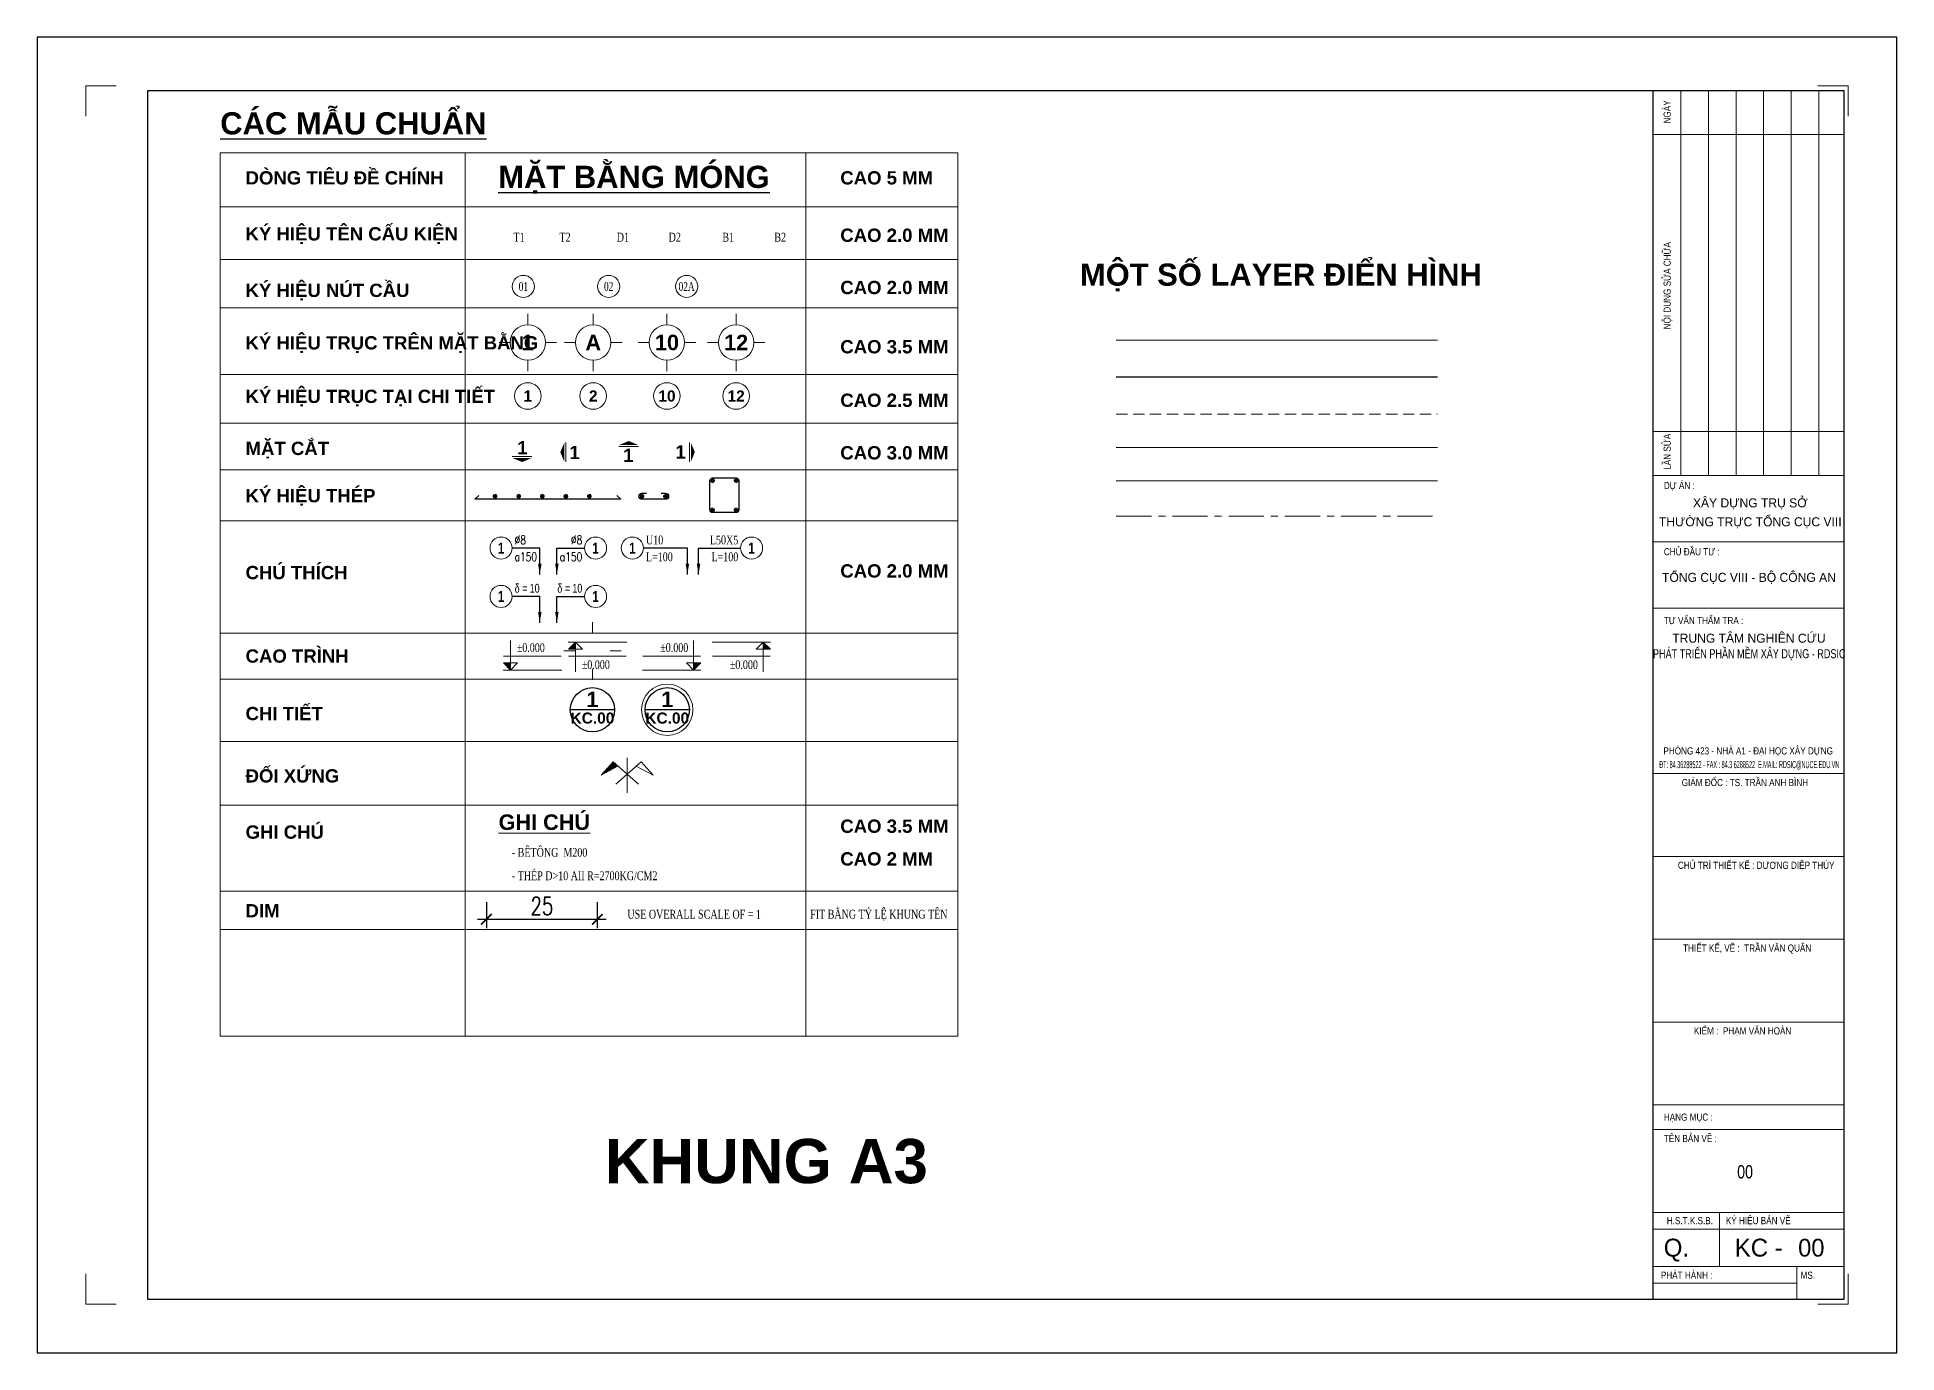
# Model space of a CAD drawing. Header units: millimetres. Extents: x 23 to 2197, y 15 to 1500.
# Drawn here: x 343.1 to 763.1, y 312.2 to 609.2 of the extents above; entities that cross this region are included whole.
import ezdxf
from ezdxf.enums import TextEntityAlignment as Align

# ---------------------------------------------------------------- set-up
doc = ezdxf.new("R2010")
doc.units = ezdxf.units.MM
doc.header["$MEASUREMENT"] = 0
doc.linetypes.add('CENTER', pattern=[50.8, 31.75, -6.35, 6.35, -6.35])
doc.linetypes.add('HIDDEN', pattern=[9.525, 6.35, -3.175])
doc.layers.get('0').update_dxf_attribs({"lineweight": 20})
for name, color, linetype, lineweight in [('Dim', 8, 'Continuous', 15), ('nét khuất1', 4, 'HIDDEN', 15), ('nét mảnh', 9, 'Continuous', 13), ('nét thấy', 161, 'Continuous', 20), ('nét thấy 2', 7, 'Continuous', 20), ('nét đậm', 50, 'Continuous', 30), ('text nhỏ', 3, 'Continuous', 18), ('Truc', 230, 'CENTER', 9)]:
    doc.layers.add(name, color=color, linetype=linetype, lineweight=lineweight)
doc.styles.add('.VnAvantH', font='')
doc.styles.add('.VnHelvetlnsH', font='')
doc.styles.add('avanh', font='', dxfattribs={"width": 0.7})
doc.styles.add('romans.shx', font='romans.shx', dxfattribs={"width": 0.75, "bigfont": 'vns.shx'})
doc.styles.add('Symbol', font='Symbol.ttf', dxfattribs={"width": 0.75})
doc.styles.add('vntimeh.shx', font='vntimeh.shx', dxfattribs={"width": 0.75})
doc.styles.get('.VnAvantH').set_extended_font_data('.VnAvantH')
doc.styles.get('.VnHelvetlnsH').set_extended_font_data('.VnHelvetInsH', bold=True)
doc.styles.get('avanh').set_extended_font_data('.VnAvantH')
doc.dimstyles.new('RDSIC', dxfattribs={"dimscale": 2, "dimtxt": 2, "dimasz": 1.2, "dimexe": 1, "dimexo": 0, "dimgap": 0.5, "dimtad": 1, "dimdec": 0, "dimzin": 0, "dimdsep": 46, "dimtxsty": 'romans.shx', "dimblk": 'ARCHTICK', "dimcen": 0.09, "dimdle": 1, "dimclrd": 8, "dimclre": 8, "dimclrt": 3, "dimadec": 0, "dimazin": 0, "dimtfac": 1, "dimtdec": 0, "dimtmove": 0, "dimatfit": 3, "dimfxl": 1, "dimtolj": 1, "dimtzin": 0, "dimarcsym": 0})

msp = doc.modelspace()

# ---------------------------------------------------------------- texts
at = {"color": 7, "lineweight": -2, "style": '.VnHelvetlnsH'}
for s, height, p in [('%%uc¸c mÉu chuÈn', 5, (384.42, 587.27)), ('dßng tiªu ®Ò chÝnh', 3, (390.14, 575.97)), ('cao 5 mm', 3, (524.46, 575.97)), ('ký hiÖu tªn cÊu kiÖn', 3, (390.14, 563.33)), ('cao 2.0 mm', 3, (524.46, 563.01)), ('ký hiÖu nót cÇu', 3, (390.14, 550.57)), ('cao 2.0 mm', 3, (524.46, 551.21)), ('ký hiÖu trôc trªn mÆt b»ng', 3, (390.14, 538.72)), ('cao 3.5 mm', 3, (524.46, 537.84)), ('ký hiÖu trôc t¹i chi tiÕt', 3, (390.14, 526.64)), ('cao 2.5 mm', 3, (524.46, 525.76)), ('mÆt c¾t', 3, (390.14, 514.89)), ('cao 3.0 mm', 3, (524.46, 513.9)), ('ký hiÖu thÐp', 3, (390.14, 504.22)), ('chó thÝch', 3, (390.14, 486.86)), ('cao 2.0 mm', 3, (524.46, 487.23)), ('cao tr×nh', 3, (390.14, 468.01)), ('chi tiÕt', 3, (390.14, 455.03)), ('®èi xøng', 3, (390.14, 440.96)), ('cao 3.5 mm', 3, (524.46, 429.6)), ('ghi chó', 3, (390.14, 428.27)), ('cao 2 mm', 3, (524.46, 422.22)), ('dim', 3, (390.14, 410.51))]:
    msp.add_text(s, height=height, dxfattribs=at).set_placement(p)
for s, p in [('%%UmÆt b»ng mãng', (477.87, 577.69)), ('mét sè layer ®iÓn h×nh', (623.97, 555.61))]:
    msp.add_text(s, height=5, dxfattribs=at).set_placement(p, align=Align.MIDDLE_CENTER)
at = {"color": 3, "style": 'vntimeh.shx'}
for s, width, p in [('t1 ', 0.75, (452.2, 564.07)), ('t2', 0.75, (462.3, 564.07)), ('d1', 0.75, (475.35, 564.07)), ('d2', 0.75, (487.08, 564.07)), ('b1', 0.75, (499.15, 564.07)), ('b2', 0.75, (510.89, 564.07)), ('01', 0.7, (452.88, 552.95)), ('02', 0.7, (472.15, 552.95)), ('02a', 0.7, (489.76, 552.95))]:
    msp.add_text(s, height=2, dxfattribs=dict(at, width=width)).set_placement(p, align=Align.MIDDLE_CENTER)
at = {"color": 3, "style": '.VnHelvetlnsH'}
for s, p in [('1', (453.88, 540.3)), ('A', (468.66, 540.3))]:
    msp.add_text(s, height=3.5, dxfattribs=at).set_placement(p, align=Align.MIDDLE_CENTER)
at = {"color": 0, "style": '.VnHelvetlnsH'}
for s, height, p in [('10', 3.5, (485.31, 540.3)), ('12', 3.5, (500.94, 540.3)), ('1', 2.5, (453.88, 528.22)), ('2', 2.5, (468.66, 528.22)), ('10', 2.5, (485.31, 528.22)), ('12', 2.5, (500.94, 528.22))]:
    msp.add_text(s, height=height, dxfattribs=at).set_placement(p, align=Align.MIDDLE_CENTER)
msp.add_text('%%ughi chó', height=3.5, dxfattribs=at).set_placement((457.61, 432.49), align=Align.MIDDLE)
at = {"color": 3, "style": 'vntimeh.shx', "width": 0.75}
for s, p in [('- bªt«ng  m200', (450.28, 424.19)), ('- thÐp d>10 aii r=2700KG/CM2', (450.28, 418.91)), ('use overall scale of = 1', (476.37, 410.23)), ('fit b»ng tû lÖ khung tªn', (517.65, 410.23))]:
    msp.add_text(s, height=2, dxfattribs=at).set_placement(p)
at = {"color": 7, "style": '.VnHelvetlnsH'}
msp.add_text('khung a3', height=10, dxfattribs=at).set_placement((544.25, 350.5), align=Align.RIGHT)
at = {"style": '.VnAvantH', "width": 0.8}
msp.add_text('00', height=3, dxfattribs=at).set_placement((728.81, 353.08), align=Align.MIDDLE_CENTER)
at = {"style": '.VnAvantH'}
msp.add_text('00', height=4, dxfattribs=at).set_placement((743.77, 335.94), align=Align.MIDDLE)

# ---------------------------------------------------------------- blocks, each defined once
blk = doc.blocks.new('thep')
at = {"layer": 'nét đậm'}
for p, q in [((-0.5, 0), (0.5, 0)), ((-0.35, 0.35), (0.35, -0.35)), ((0.35, 0.35), (-0.35, -0.35)), ((0, 0.5), (0, -0.5))]:
    blk.add_line(p, q, dxfattribs=at)
at = {"layer": 'nét đậm', "const_width": 0.0833}
blk.add_lwpolyline([(-0.5, 0, 1), (0.5, 0, 1), (-0.5, 0, 1)], format="xyb", dxfattribs=at)
blk = doc.blocks.new('ct')
blk.add_hatch(color=256).paths.add_polyline_path([(0, 0), (-1.61, 1.6), (0, 1.6)])
at = {"ltscale": 50}
h = blk.add_hatch(dxfattribs=at)
h.set_pattern_fill('ANSI31', color=8, scale=1.406251, style=0)
h.set_pattern_definition([(45, (0, 5e-12), (-3.157, 3.157), [])])
h.paths.add_polyline_path([(0, 1.6), (0, 0), (1.61, 1.6)])
at = {"color": 8, "ltscale": 50}
for p, q in [((11.56, 0), (-1.64, 0)), ((-1.59, 3.14), (11.47, 3.14))]:
    blk.add_line(p, q, dxfattribs=at)
for points in [[(0, 6.69), (0, 0)], [(0, 0), (-1.61, 1.6), (0, 1.6)], [(0, 0), (1.61, 1.6), (0, 1.6)]]:
    blk.add_lwpolyline(points, dxfattribs=at)
at = {"color": 3, "style": 'vntimeh.shx', "width": 0.75}
blk.add_attdef('CT', (1.41, 4.07), '', height=2, dxfattribs=at)
blk = doc.blocks.new('mc')
at = {"color": 1, "ltscale": 2}
blk.add_line((2.21, 1.22), (-2.21, 1.22), dxfattribs=at)
blk.add_lwpolyline([(0, 0, 0, 4.29, 0), (0, 0.89, 2.5, 2.5, 0)], format="xyseb", dxfattribs=at)
at = {"style": '.VnHelvetlnsH'}
blk.add_attdef('1', text='', height=3, dxfattribs=at).set_placement((0.07, 3.22), align=Align.MIDDLE_CENTER)
blk = doc.blocks.new("ghichu'")
at = {"color": 8}
blk.add_circle((2.5, 0), 2.5, dxfattribs=at)
at = {"color": 3, "style": 'romans.shx', "width": 0.75}
for tag, p in [('DK', (-0.5, 0.85)), ('KC', (-0.5, -2.97))]:
    blk.add_attdef(tag, text='', height=2, dxfattribs=at).set_placement(p, align=Align.RIGHT)
at = {"color": 7, "style": '.VnHelvetlnsH', "width": 0.75}
blk.add_attdef('SH', text='', height=2.5, dxfattribs=at).set_placement((2.5, 0), align=Align.MIDDLE)
blk = doc.blocks.new('ghichu')
at = {"color": 8}
blk.add_circle((-2.5, 0), 2.5, dxfattribs=at)
at = {"color": 7, "style": '.VnHelvetlnsH', "width": 0.75}
blk.add_attdef('SH', text='', height=2.5, dxfattribs=at).set_placement((-2.5, 0), align=Align.MIDDLE)
at = {"color": 3, "style": 'romans.shx', "width": 0.75}
for tag, p in [('DK', (0.56, 0.85)), ('KC', (0.56, -2.97))]:
    blk.add_attdef(tag, p, '', height=2, dxfattribs=at)
blk = doc.blocks.new('_ArchTick')
at = {"layer": 'Dim', "color": 0, "const_width": 0.15}
blk.add_lwpolyline([(-0.5, -0.5), (0.5, 0.5)], dxfattribs=at)
blk = doc.blocks.new('ct1')
at = {"layer": 'nét đậm'}
blk.add_line((5, 0), (-5, 0), dxfattribs=at)
blk.add_circle((0, 0), 5, dxfattribs=at)
at = {"color": 0, "style": '.VnHelvetlnsH'}
for tag, height, p in [('TEN', 3.5, (0, 2.34)), ('KC', 2.5, (0, -1.87))]:
    blk.add_attdef(tag, text='', height=height, dxfattribs=at).set_placement(p, align=Align.MIDDLE_CENTER)
blk = doc.blocks.new('*D14')
at = {"layer": 'Defpoints', "color": 0, "transparency": 16777216}
for p in [(444.55, 413.92), (469.58, 413.92), (469.58, 410.08)]:
    blk.add_point(p, dxfattribs=at)
at = {"layer": 'Dim', "color": 8, "lineweight": -2, "transparency": 16777216}
for p, q in [((444.55, 413.92), (444.55, 408.08)), ((469.58, 413.92), (469.58, 408.08)), ((442.55, 410.08), (471.58, 410.08))]:
    blk.add_line(p, q, dxfattribs=at)
at = {"layer": 'Dim', "color": 8, "lineweight": -2, "transparency": 16777216, "xscale": 2.4, "yscale": 2.4, "zscale": 2.4, "rotation": 180}
blk.add_blockref('_ArchTick', (444.55, 410.08), dxfattribs=at)
at = {"layer": 'Dim', "color": 8, "lineweight": -2, "transparency": 16777216, "xscale": 2.4, "yscale": 2.4, "zscale": 2.4}
blk.add_blockref('_ArchTick', (469.58, 410.08), dxfattribs=at)
at = {"layer": 'Dim', "color": 3, "transparency": 16777216, "insert": (457.07, 413.08), "char_height": 4, "attachment_point": 5, "style": 'romans.shx'}
blk.add_mtext('\\A1;25', dxfattribs=at)
blk = doc.blocks.new('A3')
at = {"ltscale": 3}
for p, q in [((365, 198.03), (408, 198.03)), ((365, 183.08), (408, 183.08)), ((365, 168.13), (408, 168.13)), ((365, 130.75), (408, 130.75)), ((365, 112.06), (408, 112.06)), ((365, 93.37), (408, 93.37)), ((365, 74.68), (408, 74.68)), ((365, 55.99), (408, 55.99)), ((365, 50.38), (408, 50.38)), ((365, 31.69), (408, 31.69)), ((379.95, 31.69), (379.95, 19.48)), ((365, 27.95), (408, 27.95)), ((365, 19.48), (408, 19.48)), ((397.4, 19.48), (397.4, 12)), ((365, 15.74), (397.4, 15.74))]:
    blk.add_line(p, q, dxfattribs=at)
at = {"layer": 'Defpoints', "lineweight": -3}
blk.add_lwpolyline([(0, 0), (420, 0), (420, 297), (0, 297)], close=True, dxfattribs=at)
at = {"layer": 'Defpoints', "lineweight": -2}
for points in [[(17.81, 286), (11, 286), (11, 279.19)], [(402.19, 286), (409, 286), (409, 279.19)], [(17.81, 11), (11, 11), (11, 17.81)], [(402.19, 11), (409, 11), (409, 17.81)]]:
    blk.add_lwpolyline(points, dxfattribs=at)
at = {"layer": 'nét mảnh', "ltscale": 3}
for p, q in [((371.23, 198.03), (371.23, 285)), ((377.46, 198.03), (377.46, 285)), ((383.69, 198.03), (383.69, 285)), ((389.92, 198.03), (389.92, 285)), ((396.15, 198.03), (396.15, 285)), ((402.38, 198.03), (402.38, 285)), ((365, 275.03), (408, 275.03)), ((365, 208), (408, 208))]:
    blk.add_line(p, q, dxfattribs=at)
at = {"layer": 'nét đậm'}
blk.add_line((365, 12), (365, 285), dxfattribs=at)
blk.add_lwpolyline([(25, 285), (408, 285), (408, 12), (25, 12)], close=True, dxfattribs=at)
at = {"ltscale": 3, "style": 'avanh', "width": 0.85}
for s, height, p in [('NGµY', 1.62, (368.94, 277.53)), ('NéI DUNG SöA CH÷A', 1.6198, (368.94, 231.04)), ('lÇn söa', 1.62, (368.94, 199.36))]:
    blk.add_text(s, height=height, rotation=90, dxfattribs=at).set_placement(p)
for s, height, p in [('Dù ¸N :', 1.62, (367.38, 194.99)), ('CHñ §ÇU T¦ :', 1.6198, (367.38, 180.04)), ('Phßng 423 - nhµ a1 - ®¹i häc x©y dùng', 1.6198, (367.29, 135.08)), ('H¹NG MôC :', 1.62, (367.38, 52.4))]:
    blk.add_text(s, height=height, dxfattribs=at).set_placement(p)
at = {"ltscale": 3, "style": 'avanh'}
for s, p in [('x©y dùng trô së', (386.9, 190.86)), ('th\xadêng trùc tæng côc Viii', (386.9, 186.59)), ('Tæng côc viii - Bé c«ng an', (386.61, 174.04)), ('trung t©m nghiªn cøu', (386.61, 160.31))]:
    blk.add_text(s, height=2.0409, dxfattribs=at).set_placement(p, align=Align.CENTER)
at = {"ltscale": 3, "style": 'avanh', "width": 0.75}
blk.add_text('ph¸t triÓn phÇn mÒm x©y dùng - RDSic', height=2.0409, dxfattribs=at).set_placement((386.67, 156.81), align=Align.CENTER)
at = {"ltscale": 3, "style": 'avanh', "width": 0.466382}
blk.add_text('§T: 84.36288522 - FAX : 84.3 6288522  E.mail: rdsic@nuce.edu.vn', height=1.6198, dxfattribs=at).set_placement((366.35, 131.99), (407, 131.99), align=Align.FIT)
at = {"ltscale": 3, "style": 'avanh'}
for s, p in [('Q.', (367.36, 21.72)), ('Kc - ', (383.4, 21.72))]:
    blk.add_text(s, height=4.049, dxfattribs=at).set_placement(p)
at = {"layer": 'text nhỏ', "ltscale": 3, "style": 'avanh', "width": 0.85}
for s, height, p in [('T¦ VÊN ThÈm tra :', 1.6198, (367.38, 164.51)), ('GI¸M §èC : TS. trÇn anh b×nh', 1.6198, (371.42, 127.94)), ('CHñ TR× thiÕt kÕ : d\xad¬ng diÖp thóy', 1.6198, (370.55, 109.25)), ('THIÕT KÕ, VÏ :  TrÇn v¨n qu©n', 1.6198, (371.72, 90.56)), ('KIÓM :  ph¹m v¨n hoµn', 1.6198, (374.18, 71.87)), ('T£N B¶N VÏ :', 1.6198, (367.38, 47.57)), ('H.S.T.K.S.B.', 1.6198, (368.04, 29.03)), ('Ký HIÖU B¶N VÏ', 1.6198, (381.39, 29.03)), ('PH¸T HµNH :', 1.6198, (366.71, 16.71)), ('MS.', 1.62, (398.27, 16.71))]:
    blk.add_text(s, height=height, dxfattribs=at).set_placement(p)
blk = doc.blocks.new('dx')
blk.add_hatch(color=8).paths.add_polyline_path([(-2.07, 6.07), (-3.16, 7.04), (-5.85, 3.99)])
at = {"color": 8}
for p, q in [((-3.16, 7.04), (-5.85, 3.99)), ((-5.85, 3.99), (-2.07, 6.07)), ((2.58, 1.96), (-3.16, 7.04)), ((-2.58, 1.96), (3.16, 7.04)), ((0, 0), (0, 7.95)), ((5.85, 3.99), (2.07, 6.07)), ((3.16, 7.04), (5.85, 3.99))]:
    blk.add_line(p, q, dxfattribs=at)
blk = doc.blocks.new('ct2')
at = {"layer": 'nét mảnh'}
blk.add_circle((0, 0), 5.8, dxfattribs=at)
at = {"layer": 'nét đậm'}
blk.add_line((5, 0), (-5, 0), dxfattribs=at)
blk.add_circle((0, 0), 5, dxfattribs=at)
at = {"color": 0, "style": '.VnHelvetlnsH'}
for tag, height, p in [('TEN', 3.5, (0, 2.34)), ('KC', 2.5, (0, -1.87))]:
    blk.add_attdef(tag, text='', height=height, dxfattribs=at).set_placement(p, align=Align.MIDDLE_CENTER)
blk = doc.blocks.new('tr')
at = {"layer": 'nét mảnh'}
for p, q in [((468.66, 544.3), (468.66, 546.8)), ((464.66, 540.3), (462.16, 540.3)), ((472.66, 540.3), (475.16, 540.3)), ((468.66, 536.3), (468.66, 533.8))]:
    blk.add_line(p, q, dxfattribs=at)
blk.add_circle((468.66, 540.3), 4, dxfattribs=at)

# ---------------------------------------------------------------- dimensions: what is measured, and where the dimension line sits
at = {"layer": 'Dim'}
dim = msp.add_linear_dim(base=(469.58, 410.08), p1=(444.55, 413.92), p2=(469.58, 413.92), dimstyle='RDSIC', dxfattribs=at)
dim.commit()
dim.dimension.update_dxf_attribs({"geometry": '*D14', "text_midpoint": (457.07, 413.08)})

# ---------------------------------------------------------------- linework, layer by layer
for p, q in [((384.42, 583.13), (551.04, 583.13)), ((384.42, 383.71), (384.42, 583.13)), ((439.77, 583.13), (439.77, 383.71)), ((516.67, 583.13), (516.67, 383.71)), ((551.04, 583.13), (551.04, 383.71)), ((384.42, 570.94), (551.04, 570.94)), ((384.42, 559.04), (551.04, 559.04)), ((384.42, 548.11), (551.04, 548.11)), ((384.42, 533.06), (551.04, 533.06)), ((384.42, 522.08), (551.04, 522.08)), ((384.42, 511.52), (551.04, 511.52)), ((384.42, 500.06), (551.04, 500.06)), ((384.42, 474.66), (551.04, 474.66)), ((384.42, 464.32), (551.04, 464.32)), ((384.42, 450.25), (551.04, 450.25)), ((384.42, 435.87), (551.04, 435.87)), ((384.42, 416.45), (551.04, 416.45)), ((384.42, 407.76), (551.04, 407.76)), ((551.04, 383.71), (384.42, 383.71))]:
    msp.add_line(p, q)
at = {"layer": 'nét khuất1', "ltscale": 0.4}
msp.add_line((586.78, 524.08), (659.35, 524.08), dxfattribs=at)
at = {"layer": 'nét mảnh'}
for p, q in [((485.31, 544.3), (485.31, 546.8)), ((500.94, 544.3), (500.94, 546.8)), ((481.31, 540.3), (478.81, 540.3)), ((489.31, 540.3), (491.81, 540.3)), ((496.94, 540.3), (494.44, 540.3)), ((504.94, 540.3), (507.44, 540.3)), ((485.31, 536.3), (485.31, 533.8)), ((500.94, 536.3), (500.94, 533.8)), ((586.78, 516.58), (659.35, 516.58)), ((468.5, 474.65), (468.5, 477.15)), ((464.5, 470.65), (462, 470.65)), ((472.5, 470.65), (475, 470.65)), ((468.5, 466.65), (468.5, 464.15))]:
    msp.add_line(p, q, dxfattribs=at)
for centre, radius in [((452.88, 552.95), 2.5), ((472.15, 552.95), 2.5), ((489.76, 552.95), 2.5), ((485.31, 540.3), 4), ((500.94, 540.3), 4), ((453.88, 528.22), 3), ((468.66, 528.22), 3), ((485.31, 528.22), 3), ((500.94, 528.22), 3)]:
    msp.add_circle(centre, radius, dxfattribs=at)
at = {"layer": 'nét thấy'}
msp.add_line((586.78, 509.06), (659.35, 509.06), dxfattribs=at)
at = {"layer": 'nét thấy 2'}
msp.add_line((586.78, 540.85), (659.35, 540.85), dxfattribs=at)
at = {"layer": 'nét đậm'}
msp.add_line((586.78, 532.55), (659.35, 532.55), dxfattribs=at)
msp.add_lwpolyline([(495.61, 509.72), (500.94, 509.72, -0.414214), (501.54, 509.12), (501.54, 502.49, -0.414214), (500.94, 501.89), (495.61, 501.89, -0.414214), (495.01, 502.49), (495.01, 509.12, -0.414214)], format="xyb", close=True, dxfattribs=at)
at = {"layer": 'nét đậm', "ltscale": 5}
msp.add_lwpolyline([(474.02, 505.74), (474.87, 504.89), (441.95, 504.89), (442.8, 505.74)], dxfattribs=at)
msp.add_lwpolyline([(483.99, 506.29), (484.99, 506.29, -1), (484.99, 504.89), (479.66, 504.89, -1), (479.66, 506.29), (480.66, 506.29)], format="xyb", dxfattribs=at)
at = {"layer": 'Truc', "ltscale": 0.25}
msp.add_line((586.78, 501.06), (659.35, 501.06), dxfattribs=at)

# ---------------------------------------------------------------- block references
for name, p in [('A3', (343.08, 312.21)), ('dx', (476.31, 438.61))]:
    msp.add_blockref(name, p)
for name, p, values in [('mc', (452.59, 513.32), {'1': '1'}), ('ghichu', (450.35, 493.88), {'SH': '1', 'DK': '%%c8', 'KC': 'a150'}), ("ghichu'", (466.69, 493.88), {'SH': '1', 'DK': '%%c8', 'KC': 'a150'}), ('ct', (449.98, 466.35), {'CT': '%%p0.000'}), ('ct1', (468.48, 457.38), {'KC': 'kc.00', 'TEN': '1'}), ('ct2', (485.37, 457.38), {'TEN': '1', 'KC': 'kc.00'})]:
    msp.add_blockref(name, p).add_auto_attribs(values)
ref = msp.add_blockref('mc', (461.23, 515.53), dxfattribs=dict(rotation=270))
ref.add_attrib('1', '1', dxfattribs={"height": 3, "style": '.VnHelvetlnsH'}).set_placement((464.45, 515.46), align=Align.MIDDLE_CENTER)
ref = msp.add_blockref('mc', (476.66, 518.05), dxfattribs=dict(rotation=180))
ref.add_attrib('1', '1', dxfattribs={"height": 3, "style": '.VnHelvetlnsH'}).set_placement((476.59, 514.82), align=Align.MIDDLE_CENTER)
ref = msp.add_blockref('mc', (491.61, 515.53), dxfattribs=dict(rotation=90))
ref.add_attrib('1', '1', dxfattribs={"height": 3, "style": '.VnHelvetlnsH'}).set_placement((488.39, 515.6), align=Align.MIDDLE_CENTER)
ref = msp.add_blockref('ghichu', (480, 493.88))
ref.add_attrib('SH', '1', dxfattribs={"color": 7, "height": 2.5, "style": '.VnHelvetlnsH', "width": 0.75}).set_placement((477.5, 493.88), align=Align.MIDDLE)
ref.add_attrib('DK', 'u10', (480.57, 494.72), dxfattribs={"color": 3, "height": 2, "style": 'vntimeh.shx', "width": 0.75})
ref.add_attrib('KC', 'l=100', (480.57, 490.91), dxfattribs={"color": 3, "height": 2, "style": 'vntimeh.shx', "width": 0.75})
ref = msp.add_blockref("ghichu'", (501.92, 493.88))
ref.add_attrib('SH', '1', dxfattribs={"color": 7, "height": 2.5, "style": '.VnHelvetlnsH', "width": 0.75}).set_placement((504.42, 493.88), align=Align.MIDDLE)
ref.add_attrib('DK', 'l50x5', dxfattribs={"color": 3, "height": 2, "style": 'vntimeh.shx', "width": 0.75}).set_placement((501.42, 494.72), align=Align.RIGHT)
ref.add_attrib('KC', 'l=100', dxfattribs={"color": 3, "height": 2, "style": 'vntimeh.shx', "width": 0.75}).set_placement((501.42, 490.91), align=Align.RIGHT)
ref = msp.add_blockref('ghichu', (450.35, 482.96))
ref.add_attrib('SH', '1', dxfattribs={"color": 7, "height": 2.5, "style": '.VnHelvetlnsH', "width": 0.75}).set_placement((447.85, 482.96), align=Align.MIDDLE)
ref.add_attrib('DK', 'd = 10', (450.92, 483.81), dxfattribs={"color": 3, "height": 2, "style": 'Symbol', "width": 0.75})
ref = msp.add_blockref("ghichu'", (466.69, 482.96))
ref.add_attrib('SH', '1', dxfattribs={"color": 7, "height": 2.5, "style": '.VnHelvetlnsH', "width": 0.75}).set_placement((469.19, 482.96), align=Align.MIDDLE)
ref.add_attrib('DK', 'd = 10', dxfattribs={"color": 3, "height": 2, "style": 'Symbol', "width": 0.75}).set_placement((466.19, 483.81), align=Align.RIGHT)
ref = msp.add_blockref('ct', (464.66, 472.64), dxfattribs=dict(xscale=-1, rotation=180))
ref.add_attrib('CT', '%%p0.000', (466.07, 466.57), dxfattribs={"color": 3, "height": 2, "style": 'vntimeh.shx', "width": 0.75})
ref = msp.add_blockref('ct', (491.33, 466.35), dxfattribs=dict(xscale=-1))
ref.add_attrib('CT', '%%p0.000', dxfattribs={"color": 3, "height": 2, "style": 'vntimeh.shx', "width": 0.75}).set_placement((490.13, 470.42), align=Align.RIGHT)
ref = msp.add_blockref('ct', (507.05, 472.64), dxfattribs=dict(rotation=180))
ref.add_attrib('CT', '%%p0.000', dxfattribs={"color": 3, "height": 2, "style": 'vntimeh.shx', "width": 0.75}).set_placement((505.85, 466.57), align=Align.RIGHT)
at = {"layer": 'nét đậm'}
for p in [(495.61, 509.12), (446.5, 505.59), (451.83, 505.59), (457.15, 505.59), (462.48, 505.59), (467.8, 505.59), (479.66, 505.59), (484.99, 505.59)]:
    msp.add_blockref('thep', p, dxfattribs=at)
at = {"layer": 'nét đậm', "xscale": -1}
msp.add_blockref('thep', (500.94, 509.12), dxfattribs=at)
at = {"layer": 'nét đậm', "xscale": -1, "rotation": 180}
msp.add_blockref('thep', (495.61, 502.49), dxfattribs=at)
at = {"layer": 'nét đậm', "rotation": 180}
msp.add_blockref('thep', (500.94, 502.49), dxfattribs=at)
at = {"layer": 'Truc'}
for p in [(-14.78, 0), (0, 0), (0, 0)]:
    msp.add_blockref('tr', p, dxfattribs=at)

msp.set_redraw_order([(e.dxf.handle, doc.entitydb.next_handle()) for e in msp.query("TEXT MTEXT ATTDEF DIMENSION ARC_DIMENSION")])  # texts and dimensions are drawn at this point

# ---------------------------------------------------------------- leaders
for points in [[(456.59, 487.93), (456.59, 493.88), (450.35, 493.88)], [(460.45, 487.93), (460.45, 493.88), (466.69, 493.88)], [(489.93, 487.93), (489.93, 493.88), (480, 493.88)], [(492.45, 487.93), (492.45, 493.88), (501.92, 493.88)], [(456.59, 477.02), (456.59, 482.96), (450.35, 482.96)], [(460.45, 477.02), (460.45, 482.96), (466.69, 482.96)]]:
    msp.add_leader(points, dimstyle='RDSIC', override={"dimgap": 0.5, "dimtad": 0})

doc.saveas('drawing.dxf')
